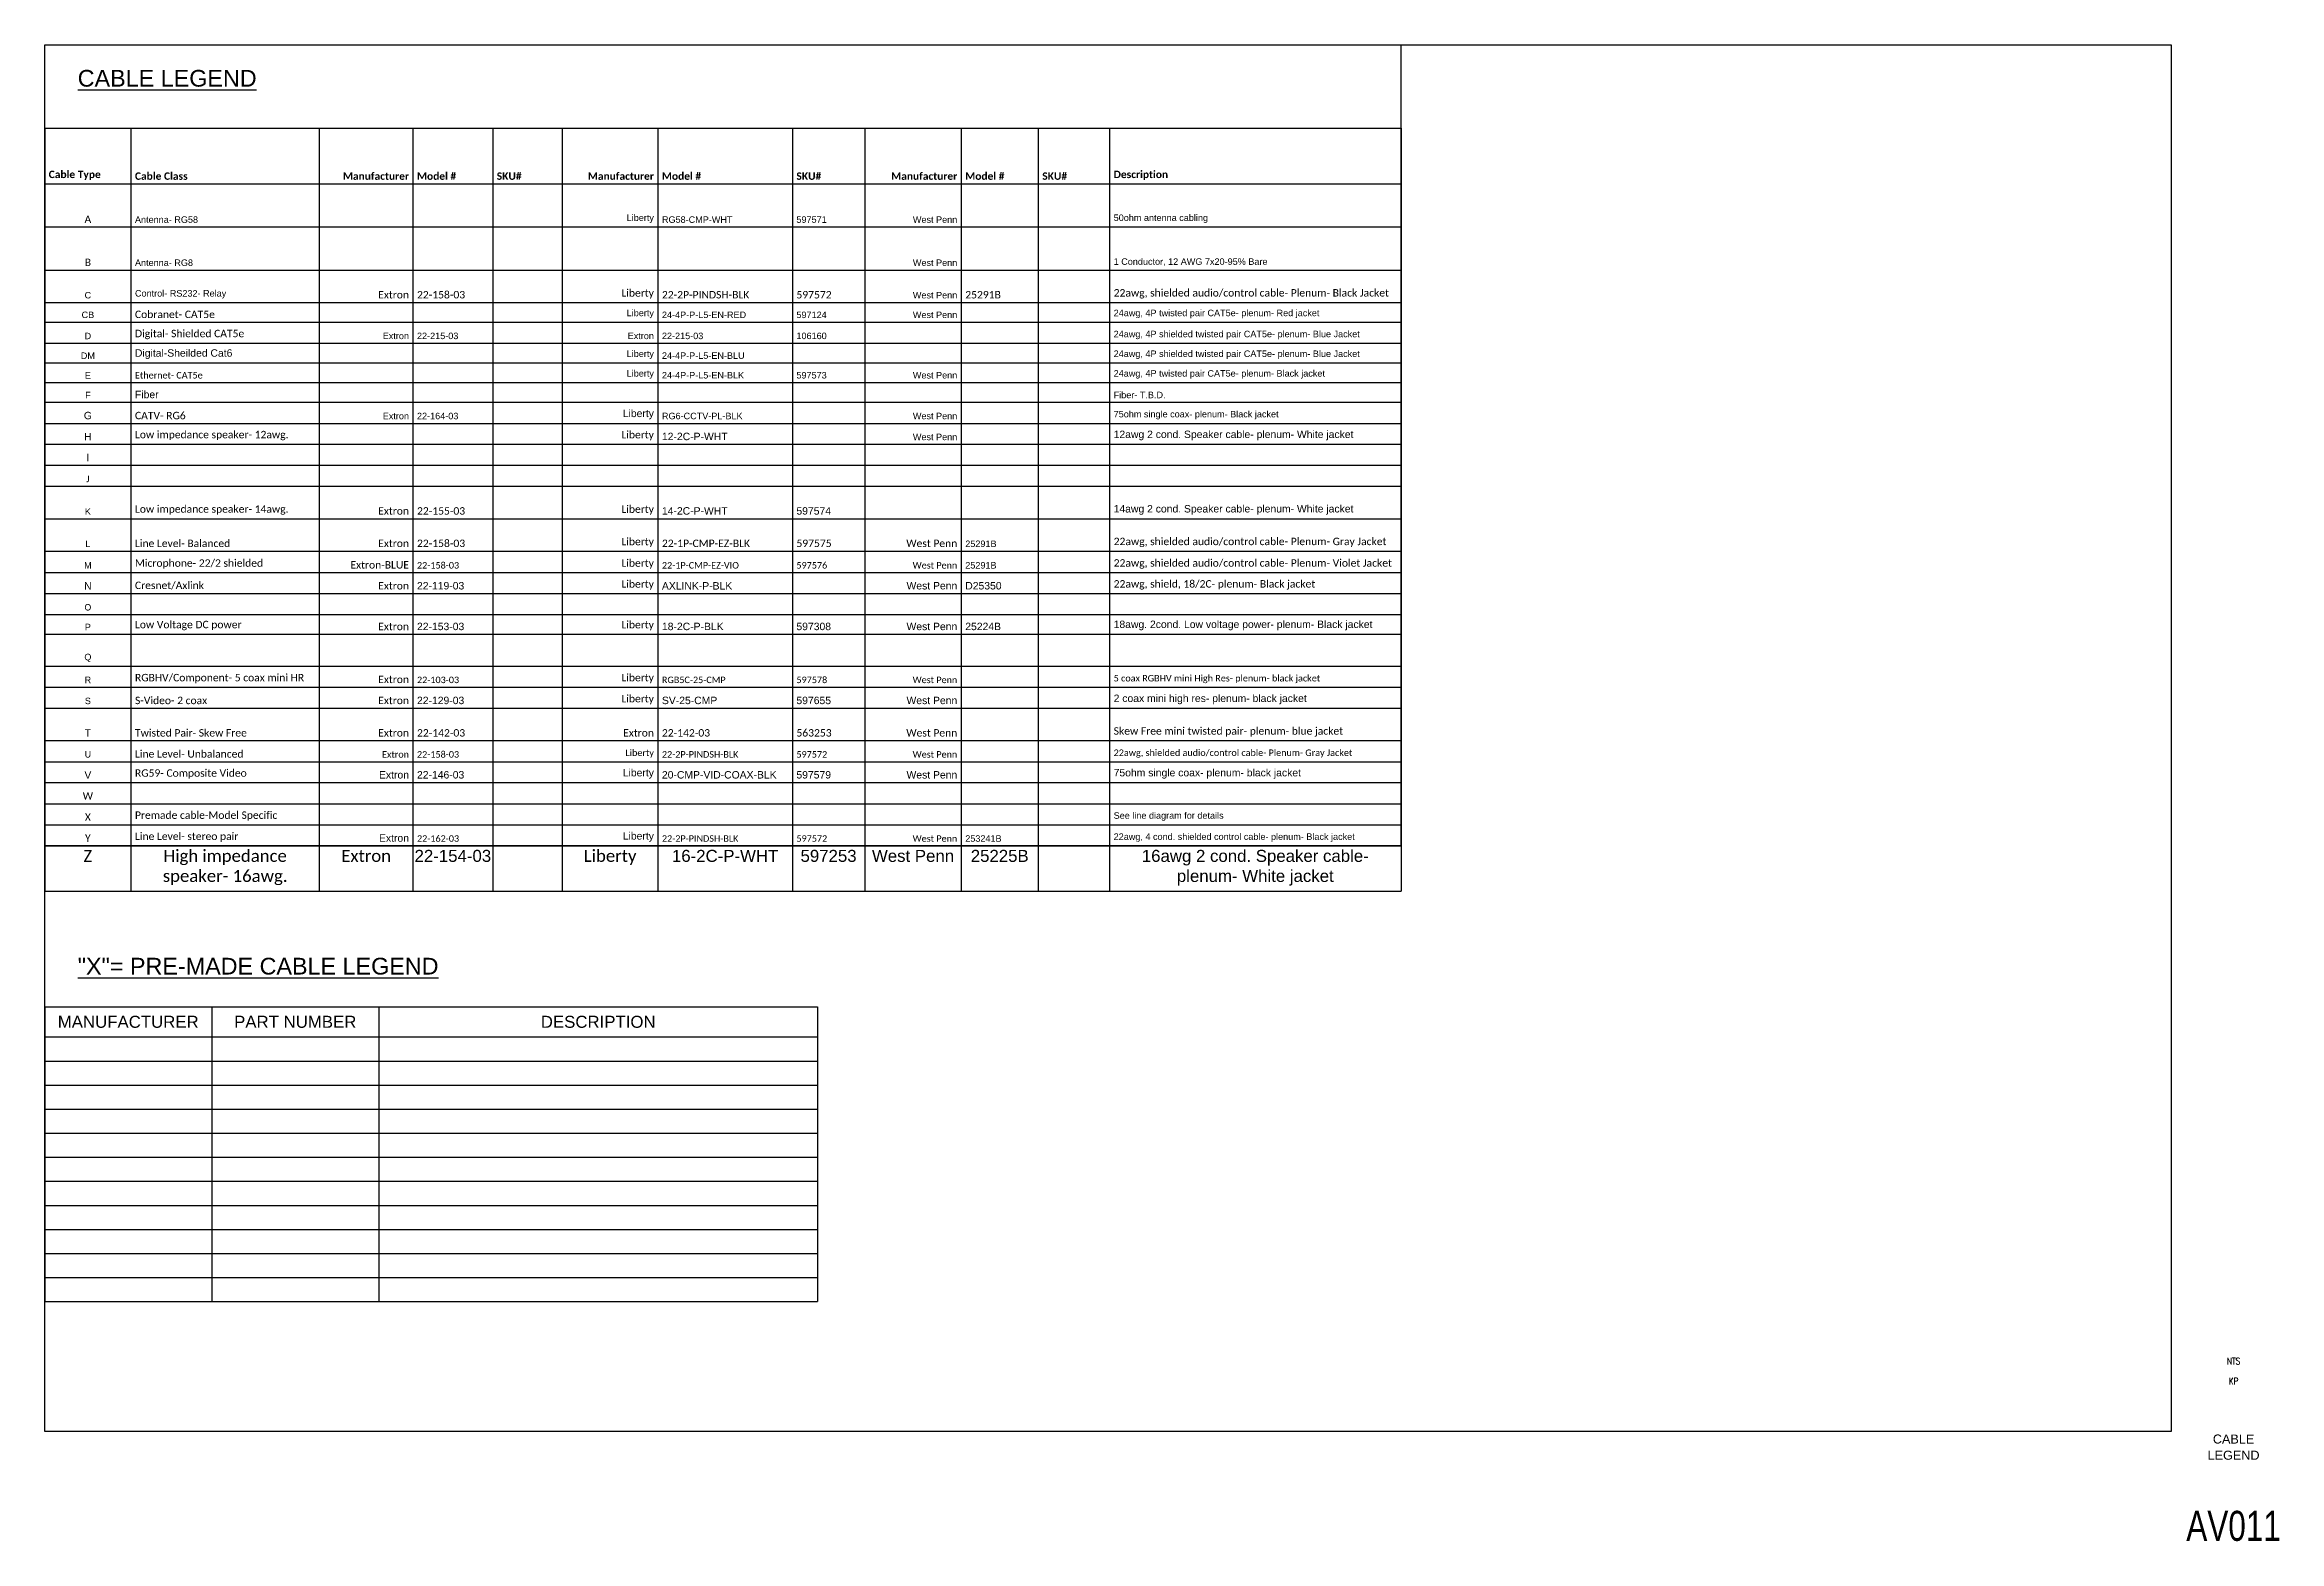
# Paper-space layout 'CABLE LEGEND' of a CAD drawing. Header units: inches. Extents: x 1.8 to 35.3, y 1.1 to 23.5.
import ezdxf
from ezdxf.enums import TextEntityAlignment as Align

# ---------------------------------------------------------------- set-up
doc = ezdxf.new("R2010")
doc.units = ezdxf.units.IN
doc.header["$MEASUREMENT"] = 0
doc.layers.add('LEGEND', color=7, linetype='Continuous')
doc.layers.add('TB_PROJ_INFO', color=4, linetype='Continuous')
doc.styles.add('ARIAL', font='arial.ttf')
doc.styles.add('ROMANS', font='romans.shx', dxfattribs={"width": 0.8})
doc.styles.add('STAND', font='romans.shx')
doc.styles.get("Standard").update_dxf_attribs({"font": 'arial.ttf'})
doc.styles.add('TITLE', font='swissl.ttf')

# ---------------------------------------------------------------- blocks, each defined once
blk = doc.blocks.new('*T53')
at = {"linetype": 'ByBlock', "lineweight": -2, "transparency": 16777216}
for p, q in [((0, 0), (20.3, 0)), ((0, 0), (0, -10.737)), ((1.291, 0), (1.291, -0.832)), ((4.11, 0), (4.11, -0.832)), ((5.512, 0), (5.512, -0.832)), ((6.706, 0), (6.706, -0.832)), ((7.747, 0), (7.747, -0.832)), ((9.178, 0), (9.178, -0.832)), ((11.191, 0), (11.191, -0.832)), ((12.274, 0), (12.274, -0.832)), ((13.718, 0), (13.718, -0.832)), ((14.87, 0), (14.87, -0.832)), ((15.939, 0), (15.939, -0.832)), ((20.3, 0), (20.3, -10.737)), ((0, -0.832), (20.3, -0.832)), ((0, -10.737), (4.11, -10.737))]:
    blk.add_line(p, q, dxfattribs=at)
at = {"color": 0, "linetype": 'ByBlock', "lineweight": -2, "transparency": 16777216}
for p, q in [((1.291, -0.832), (1.291, -11.413)), ((4.11, -0.832), (4.11, -11.413)), ((5.512, -0.832), (5.512, -11.413)), ((6.706, -0.832), (6.706, -11.413)), ((7.747, -0.832), (7.747, -11.413)), ((9.178, -0.832), (9.178, -11.413)), ((11.191, -0.832), (11.191, -11.413)), ((12.274, -0.832), (12.274, -11.413)), ((13.718, -0.832), (13.718, -11.413)), ((14.87, -0.832), (14.87, -11.413)), ((15.939, -0.832), (15.939, -11.413)), ((0, -1.476), (20.3, -1.476)), ((0, -2.121), (20.3, -2.121)), ((0, -2.607), (20.3, -2.607)), ((0, -2.901), (20.3, -2.901)), ((0, -3.216), (20.3, -3.216)), ((0, -3.511), (20.3, -3.511)), ((0, -3.805), (20.3, -3.805)), ((0, -4.1), (20.3, -4.1)), ((0, -4.415), (20.3, -4.415)), ((0, -4.728), (20.3, -4.728)), ((0, -5.041), (20.3, -5.041)), ((0, -5.356), (20.3, -5.356)), ((0, -5.842), (20.3, -5.842)), ((0, -6.327), (20.3, -6.327)), ((0, -6.649), (20.3, -6.649)), ((0, -6.962), (20.3, -6.962)), ((0, -7.277), (20.3, -7.277)), ((0, -7.571), (20.3, -7.571)), ((0, -8.047), (20.3, -8.047)), ((0, -8.363), (20.3, -8.363)), ((0, -8.678), (20.3, -8.678)), ((0, -9.163), (20.3, -9.163)), ((0, -9.478), (20.3, -9.478)), ((0, -9.791), (20.3, -9.791)), ((0, -10.106), (20.3, -10.106)), ((0, -10.421), (20.3, -10.421)), ((0, -10.737), (0, -11.413)), ((4.11, -10.737), (20.3, -10.737)), ((20.3, -10.737), (20.3, -11.413)), ((0, -11.413), (20.3, -11.413))]:
    blk.add_line(p, q, dxfattribs=at)
at = {"color": 0, "transparency": 16777216}
for s, insert, char_height, width, attachment_point in [('{\\fCalibri|b1|i0|c0;Cable Type', (0.06, -0.772), 0.11111, 1.17116, 7), ('{\\fCalibri|b1|i0|c0;Cable Class', (1.351, -0.772), 0.11111, 2.69894, 7), ('{\\fCalibri|b1|i0|c0;Manufacturer', (5.452, -0.772), 0.11111, 1.28227, 9), ('{\\fCalibri|b1|i0|c0;Model #', (5.572, -0.772), 0.11111, 1.07394, 7), ('{\\fCalibri|b1|i0|c0;SKU#', (6.766, -0.772), 0.11111, 0.92116, 7), ('{\\fCalibri|b1|i0|c0;Manufacturer', (9.118, -0.772), 0.11111, 1.31005, 9), ('{\\fCalibri|b1|i0|c0;Model #', (9.238, -0.772), 0.11111, 1.89339, 7), ('{\\fCalibri|b1|i0|c0;SKU#', (11.251, -0.772), 0.11111, 0.96283, 7), ('{\\fCalibri|b1|i0|c0;Manufacturer', (13.658, -0.772), 0.11111, 1.32394, 9), ('{\\fCalibri|b1|i0|c0;Model #', (13.778, -0.772), 0.11111, 1.03227, 7), ('{\\fCalibri|b1|i0|c0;SKU#', (14.93, -0.772), 0.11111, 0.94894, 7), ('{\\fCalibri|b1|i0|c0;Description', (15.999, -0.772), 0.11111, 4.24061, 7), ('{\\fCalibri|b0|i0|c0;A', (0.646, -1.416), 0.11111, 1.17116, 8), ('{\\fArial|b0|i0|c204;Antenna- RG58', (1.351, -1.416), 0.09722, 2.69894, 7), ('{\\fArial|b0|i0|c204;Liberty', (9.118, -1.416), 0.09722, 1.31005, 9), ('{\\fArial|b0|i0|c204;RG58-CMP-WHT', (9.238, -1.416), 0.09722, 1.89339, 7), ('{\\fArial|b0|i0|c204;597571', (11.251, -1.416), 0.09722, 0.96283, 7), ('{\\fArial|b0|i0|c204;West Penn', (13.658, -1.416), 0.09722, 1.32394, 9), ('{\\fArial|b0|i0|c204;50ohm antenna cabling', (15.999, -1.416), 0.09722, 4.24061, 7), ('{\\fArial|b0|i0|c204;', (5.452, -1.416), 0.09722, 1.28227, 9), ('{\\fArial|b0|i0|c204;', (5.572, -1.416), 0.09722, 1.07394, 7), ('{\\fArial|b0|i0|c204;', (6.766, -1.416), 0.09722, 0.92116, 7), ('{\\fArial|b0|i0|c204;', (13.778, -1.416), 0.09722, 1.03227, 7), ('{\\fArial|b0|i0|c204;', (14.93, -1.416), 0.09722, 0.94894, 7), ('{\\fCalibri|b0|i0|c0;B', (0.646, -2.061), 0.11111, 1.17116, 8), ('{\\fArial|b0|i0|c204;Antenna- RG8', (1.351, -2.061), 0.09722, 2.69894, 7), ('{\\fArial|b0|i0|c204;West Penn', (13.658, -2.061), 0.09722, 1.32394, 9), ('{\\fArial|b0|i0|c204;1 Conductor, 12 AWG 7x20-95% Bare ', (15.999, -2.061), 0.09722, 4.24061, 7), ('{\\fArial|b0|i0|c204;', (5.452, -2.061), 0.09722, 1.28227, 9), ('{\\fArial|b0|i0|c204;', (5.572, -2.061), 0.09722, 1.07394, 7), ('{\\fArial|b0|i0|c204;', (6.766, -2.061), 0.09722, 0.92116, 7), ('{\\fArial|b0|i0|c204;', (9.118, -2.061), 0.09722, 1.31005, 9), ('{\\fArial|b0|i0|c204;', (9.238, -2.061), 0.09722, 1.89339, 7), ('{\\fArial|b0|i0|c204;', (11.251, -2.061), 0.09722, 0.96283, 7), ('{\\fArial|b0|i0|c204;', (13.778, -2.061), 0.09722, 1.03227, 7), ('{\\fArial|b0|i0|c204;', (14.93, -2.061), 0.09722, 0.94894, 7), ('{\\fArial|b0|i0|c204;C', (0.646, -2.547), 0.09722, 1.17116, 8), ('{\\fArial|b0|i0|c204;Control- RS232- Relay', (1.351, -2.547), 0.09722, 2.69894, 7), ('{\\fCalibri|b0|i0|c0;Extron', (5.452, -2.547), 0.11111, 1.28227, 9), ('{\\fCalibri|b0|i0|c0;22-158-03', (5.572, -2.547), 0.11111, 1.07394, 7), ('{\\fCalibri|b0|i0|c0;', (6.766, -2.547), 0.11111, 0.92116, 7), ('{\\fCalibri|b0|i0|c0;Liberty', (9.118, -2.547), 0.11111, 1.31005, 9), ('{\\fCalibri|b0|i0|c0;22-2P-PINDSH-BLK', (9.238, -2.547), 0.11111, 1.89339, 7), ('{\\fCalibri|b0|i0|c0;597572', (11.251, -2.547), 0.11111, 0.96283, 7), ('{\\fArial|b0|i0|c204;West Penn', (13.658, -2.547), 0.09722, 1.32394, 9), ('{\\fCalibri|b0|i0|c0;25291B', (13.778, -2.547), 0.11111, 1.03227, 7), ('{\\fCalibri|b0|i0|c0;', (14.93, -2.547), 0.11111, 0.94894, 7), ('{\\fCalibri|b0|i0|c0;22awg, shielded audio/control cable- Plenum- Black Jacket', (15.999, -2.547), 0.11111, 4.24061, 7), ('{\\fArial|b0|i0|c204;CB', (0.646, -2.841), 0.09722, 1.17116, 8), ('{\\fCalibri|b0|i0|c0;Cobranet- CAT5e', (1.351, -2.841), 0.11111, 2.69894, 7), ('{\\fCalibri|b0|i0|c0;Digital- Shielded CAT5e', (1.351, -3.156), 0.11111, 2.69894, 7), ('{\\fArial|b0|i0|c204;', (5.452, -2.841), 0.09722, 1.28227, 9), ('{\\fArial|b0|i0|c204;', (5.572, -2.841), 0.09722, 1.07394, 7), ('{\\fArial|b0|i0|c204;', (6.766, -2.841), 0.09722, 0.92116, 7), ('{\\fArial|b0|i0|c204;Liberty', (9.118, -2.841), 0.09722, 1.31005, 9), ('{\\fArial|b0|i0|c204;24-4P-P-L5-EN-RED', (9.238, -2.841), 0.09722, 1.89339, 7), ('{\\fArial|b0|i0|c204;597124', (11.251, -2.841), 0.09722, 0.96283, 7), ('{\\fArial|b0|i0|c204;West Penn', (13.658, -2.841), 0.09722, 1.32394, 9), ('{\\fArial|b0|i0|c204;', (13.778, -2.841), 0.09722, 1.03227, 7), ('{\\fArial|b0|i0|c204;', (14.93, -2.841), 0.09722, 0.94894, 7), ('{\\fArial|b0|i0|c204;24awg, 4P twisted pair CAT5e- plenum- Red jacket', (15.999, -2.841), 0.09722, 4.24061, 7), ('{\\fArial|b0|i0|c204;D', (0.646, -3.156), 0.09722, 1.17116, 8), ('{\\fArial|b0|i0|c204;Digital-Sheilded Cat6', (1.351, -3.451), 0.11111, 2.69894, 7), ('{\\fArial|b0|i0|c204;Extron', (5.452, -3.156), 0.09722, 1.28227, 9), ('{\\fArial|b0|i0|c204;22-215-03', (5.572, -3.156), 0.09722, 1.07394, 7), ('{\\fArial|b0|i0|c204;', (6.766, -3.156), 0.09722, 0.92116, 7), ('{\\fArial|b0|i0|c204;Liberty', (9.118, -3.451), 0.09722, 1.31005, 9), ('{\\fArial|b0|i0|c204;Extron', (9.118, -3.156), 0.09722, 1.31005, 9), ('{\\fArial|b0|i0|c204;22-215-03', (9.238, -3.156), 0.09722, 1.89339, 7), ('{\\fArial|b0|i0|c204;106160', (11.251, -3.156), 0.09722, 0.96283, 7), ('{\\fArial|b0|i0|c204;', (13.658, -3.156), 0.09722, 1.32394, 9), ('{\\fArial|b0|i0|c204;', (13.778, -3.156), 0.09722, 1.03227, 7), ('{\\fArial|b0|i0|c204;', (14.93, -3.156), 0.09722, 0.94894, 7), ('{\\fArial|b0|i0|c204;24awg, 4P shielded twisted pair CAT5e- plenum- Blue Jacket', (15.999, -3.156), 0.09722, 4.24061, 7), ('{\\fArial|b0|i0|c204;24awg, 4P shielded twisted pair CAT5e- plenum- Blue Jacket', (15.999, -3.451), 0.09722, 4.24061, 7), ('{\\fArial|b0|i0|c204;DM', (0.646, -3.451), 0.09722, 1.17116, 8), ('{\\fArial|b0|i0|c204;E', (0.646, -3.745), 0.09722, 1.17116, 8), ('{\\fCalibri|b0|i0|c0;Ethernet- CAT5e', (1.351, -3.745), 0.09722, 2.69894, 7), ('{\\fArial|b0|i0|c204;', (5.452, -3.451), 0.09722, 1.28227, 9), ('{\\fArial|b0|i0|c204;', (5.572, -3.451), 0.09722, 1.07394, 7), ('{\\fArial|b0|i0|c204;', (6.766, -3.451), 0.09722, 0.92116, 7), ('{\\fArial|b0|i0|c204;Liberty', (9.118, -3.745), 0.09722, 1.31005, 9), ('{\\fArial|b0|i0|c204;24-4P-P-L5-EN-BLU', (9.238, -3.451), 0.09722, 1.89339, 7), ('{\\fArial|b0|i0|c204;24-4P-P-L5-EN-BLK', (9.238, -3.745), 0.09722, 1.89339, 7), ('{\\fArial|b0|i0|c204;', (11.251, -3.451), 0.09722, 0.96283, 7), ('{\\fArial|b0|i0|c204;597573', (11.251, -3.745), 0.09722, 0.96283, 7), ('{\\fArial|b0|i0|c204;West Penn', (13.658, -3.745), 0.09722, 1.32394, 9), ('{\\fArial|b0|i0|c204;', (13.658, -3.451), 0.09722, 1.32394, 9), ('{\\fArial|b0|i0|c204;', (13.778, -3.451), 0.09722, 1.03227, 7), ('{\\fArial|b0|i0|c204;', (14.93, -3.451), 0.09722, 0.94894, 7), ('{\\fArial|b0|i0|c204;24awg, 4P twisted pair CAT5e- plenum- Black jacket', (15.999, -3.745), 0.09722, 4.24061, 7), ('{\\fArial|b0|i0|c204;F', (0.646, -4.04), 0.09722, 1.17116, 8), ('{\\fArial|b0|i0|c204;Fiber', (1.351, -4.04), 0.11111, 2.69894, 7), ('{\\fArial|b0|i0|c204;', (5.452, -3.745), 0.09722, 1.28227, 9), ('{\\fArial|b0|i0|c204;', (5.572, -3.745), 0.09722, 1.07394, 7), ('{\\fArial|b0|i0|c204;', (6.766, -3.745), 0.09722, 0.92116, 7), ('{\\fArial|b0|i0|c204;', (13.778, -3.745), 0.09722, 1.03227, 7), ('{\\fArial|b0|i0|c204;', (14.93, -3.745), 0.09722, 0.94894, 7), ('{\\fArial|b0|i0|c204;Fiber- T.B.D.', (15.999, -4.04), 0.09722, 4.24061, 7), ('{\\fArial|b0|i0|c204;G', (0.646, -4.355), 0.11111, 1.17116, 8), ('{\\fCalibri|b0|i0|c0;CATV- RG6', (1.351, -4.355), 0.11111, 2.69894, 7), ('{\\fArial|b0|i0|c204;Extron', (5.452, -4.355), 0.09722, 1.28227, 9), ('{\\fArial|b0|i0|c204;', (5.452, -4.04), 0.09722, 1.28227, 9), ('{\\fArial|b0|i0|c204;', (5.572, -4.04), 0.09722, 1.07394, 7), ('{\\fArial|b0|i0|c204;22-164-03', (5.572, -4.355), 0.09722, 1.07394, 7), ('{\\fArial|b0|i0|c204;', (6.766, -4.04), 0.09722, 0.92116, 7), ('{\\fArial|b0|i0|c204;Liberty', (9.118, -4.355), 0.11111, 1.31005, 9), ('{\\fArial|b0|i0|c204;', (9.118, -4.04), 0.09722, 1.31005, 9), ('{\\fArial|b0|i0|c204;', (9.238, -4.04), 0.09722, 1.89339, 7), ('{\\fArial|b0|i0|c204;RG6-CCTV-PL-BLK', (9.238, -4.355), 0.09722, 1.89339, 7), ('{\\fArial|b0|i0|c204;', (11.251, -4.04), 0.09722, 0.96283, 7), ('{\\fArial|b0|i0|c204;West Penn', (13.658, -4.355), 0.09722, 1.32394, 9), ('{\\fArial|b0|i0|c204;', (13.658, -4.04), 0.09722, 1.32394, 9), ('{\\fArial|b0|i0|c204;', (13.778, -4.04), 0.09722, 1.03227, 7), ('{\\fArial|b0|i0|c204;', (14.93, -4.04), 0.09722, 0.94894, 7), ('{\\fArial|b0|i0|c204;75ohm single coax- plenum- Black jacket', (15.999, -4.355), 0.09722, 4.24061, 7), ('{\\fCalibri|b0|i0|c0;H', (0.646, -4.668), 0.11111, 1.17116, 8), ('{\\fCalibri|b0|i0|c0;Low impedance speaker- 12awg.', (1.351, -4.668), 0.11111, 2.69894, 7), ('{\\fArial|b0|i0|c204;', (5.452, -4.668), 0.11111, 1.28227, 9), ('{\\fArial|b0|i0|c204;', (5.572, -4.668), 0.11111, 1.07394, 7), ('{\\fArial|b0|i0|c204;', (6.766, -4.355), 0.09722, 0.92116, 7), ('{\\fArial|b0|i0|c204;', (6.766, -4.668), 0.11111, 0.92116, 7), ('{\\fCalibri|b0|i0|c0;Liberty', (9.118, -4.668), 0.11111, 1.31005, 9), ('{\\fArial|b0|i0|c204;12-2C-P-WHT', (9.238, -4.668), 0.11111, 1.89339, 7), ('{\\fArial|b0|i0|c204;', (11.251, -4.355), 0.09722, 0.96283, 7), ('{\\fArial|b0|i0|c204;', (11.251, -4.668), 0.11111, 0.96283, 7), ('{\\fArial|b0|i0|c204;West Penn', (13.658, -4.668), 0.09722, 1.32394, 9), ('{\\fArial|b0|i0|c204;', (13.778, -4.355), 0.09722, 1.03227, 7), ('{\\fArial|b0|i0|c204;', (13.778, -4.668), 0.11111, 1.03227, 7), ('{\\fArial|b0|i0|c204;', (14.93, -4.355), 0.09722, 0.94894, 7), ('{\\fArial|b0|i0|c204;', (14.93, -4.668), 0.11111, 0.94894, 7), ('{\\fArial|b0|i0|c204;12awg 2 cond. Speaker cable- plenum- White jacket', (15.999, -4.668), 0.11111, 4.24061, 7), ('{\\fCalibri|b0|i0|c0;I', (0.646, -4.981), 0.11111, 1.17116, 8), ('{\\fCalibri|b0|i0|c0;', (1.351, -4.981), 0.11111, 2.69894, 7), ('{\\fCalibri|b0|i0|c0;', (5.452, -4.981), 0.11111, 1.28227, 9), ('{\\fCalibri|b0|i0|c0;', (5.572, -4.981), 0.11111, 1.07394, 7), ('{\\fCalibri|b0|i0|c0;', (6.766, -4.981), 0.11111, 0.92116, 7), ('{\\fCalibri|b0|i0|c0;', (9.118, -4.981), 0.11111, 1.31005, 9), ('{\\fCalibri|b0|i0|c0;', (9.238, -4.981), 0.11111, 1.89339, 7), ('{\\fCalibri|b0|i0|c0;', (11.251, -4.981), 0.11111, 0.96283, 7), ('{\\fArial|b0|i0|c204;', (13.658, -4.981), 0.11111, 1.32394, 9), ('{\\fCalibri|b0|i0|c0;', (13.778, -4.981), 0.11111, 1.03227, 7), ('{\\fCalibri|b0|i0|c0;', (14.93, -4.981), 0.11111, 0.94894, 7), ('{\\fCalibri|b0|i0|c0;', (15.999, -4.981), 0.11111, 4.24061, 7), ('{\\fCalibri|b0|i0|c0;J', (0.646, -5.296), 0.09722, 1.17116, 8), ('{\\fCalibri|b0|i0|c0;', (1.351, -5.296), 0.11111, 2.69894, 7), ('{\\fCalibri|b0|i0|c0;', (5.452, -5.296), 0.11111, 1.28227, 9), ('{\\fCalibri|b0|i0|c0;', (5.572, -5.296), 0.11111, 1.07394, 7), ('{\\fCalibri|b0|i0|c0;', (6.766, -5.296), 0.11111, 0.92116, 7), ('{\\fCalibri|b0|i0|c0;', (9.118, -5.296), 0.11111, 1.31005, 9), ('{\\fCalibri|b0|i0|c0;', (9.238, -5.296), 0.09722, 1.89339, 7), ('{\\fCalibri|b0|i0|c0;', (11.251, -5.296), 0.09722, 0.96283, 7), ('{\\fCalibri|b0|i0|c0;', (13.658, -5.296), 0.09722, 1.32394, 9), ('{\\fCalibri|b0|i0|c0;', (13.778, -5.296), 0.09722, 1.03227, 7), ('{\\fCalibri|b0|i0|c0;', (14.93, -5.296), 0.09722, 0.94894, 7), ('{\\fCalibri|b0|i0|c0;', (15.999, -5.296), 0.09722, 4.24061, 7), ('{\\fArial|b0|i0|c204;K', (0.646, -5.782), 0.09722, 1.17116, 8), ('{\\fCalibri|b0|i0|c0;Low impedance speaker- 14awg.', (1.351, -5.782), 0.11111, 2.69894, 7), ('{\\fCalibri|b0|i0|c0;Extron', (5.452, -5.782), 0.11111, 1.28227, 9), ('{\\fCalibri|b0|i0|c0;22-155-03', (5.572, -5.782), 0.11111, 1.07394, 7), ('{\\fCalibri|b0|i0|c0;Liberty', (9.118, -5.782), 0.11111, 1.31005, 9), ('{\\fArial|b0|i0|c204;14-2C-P-WHT', (9.238, -5.782), 0.11111, 1.89339, 7), ('{\\fArial|b0|i0|c204;597574', (11.251, -5.782), 0.11111, 0.96283, 7), ('{\\fArial|b0|i0|c204;14awg 2 cond. Speaker cable- plenum- White jacket', (15.999, -5.782), 0.11111, 4.24061, 7), ('{\\fCalibri|b0|i0|c0;', (6.766, -5.782), 0.11111, 0.92116, 7), ('{\\fArial|b0|i0|c204;', (13.658, -5.782), 0.11111, 1.32394, 9), ('{\\fArial|b0|i0|c204;', (13.778, -5.782), 0.09722, 1.03227, 7), ('{\\fArial|b0|i0|c204;', (14.93, -5.782), 0.09722, 0.94894, 7), ('{\\fArial|b0|i0|c204;L', (0.646, -6.267), 0.09722, 1.17116, 8), ('{\\fCalibri|b0|i0|c0;Line Level- Balanced', (1.351, -6.267), 0.11111, 2.69894, 7), ('{\\fCalibri|b0|i0|c0;Extron', (5.452, -6.267), 0.11111, 1.28227, 9), ('{\\fCalibri|b0|i0|c0;22-158-03', (5.572, -6.267), 0.11111, 1.07394, 7), ('{\\fCalibri|b0|i0|c0;', (6.766, -6.267), 0.11111, 0.92116, 7), ('{\\fCalibri|b0|i0|c0;Liberty', (9.118, -6.267), 0.11111, 1.31005, 9), ('{\\fCalibri|b0|i0|c0;22-1P-CMP-EZ-BLK', (9.238, -6.267), 0.11111, 1.89339, 7), ('{\\fCalibri|b0|i0|c0;597575', (11.251, -6.267), 0.11111, 0.96283, 7), ('{\\fCalibri|b0|i0|c0;West Penn', (13.658, -6.267), 0.11111, 1.32394, 9), ('{\\fArial|b0|i0|c204;25291B', (13.778, -6.267), 0.09722, 1.03227, 7), ('{\\fArial|b0|i0|c204;', (14.93, -6.267), 0.09722, 0.94894, 7), ('{\\fCalibri|b0|i0|c0;22awg, shielded audio/control cable- Plenum- Gray Jacket', (15.999, -6.267), 0.11111, 4.24061, 7), ('{\\fArial|b0|i0|c204;M', (0.646, -6.589), 0.09722, 1.17116, 8), ('{\\fCalibri|b0|i0|c0;Microphone- 22/2 shielded', (1.351, -6.589), 0.11111, 2.69894, 7), ('{\\fCalibri|b0|i0|c0;Extron-BLUE', (5.452, -6.589), 0.11111, 1.28227, 9), ('{\\fCalibri|b0|i0|c0;22-158-03', (5.572, -6.589), 0.09722, 1.07394, 7), ('{\\fCalibri|b0|i0|c0;', (6.766, -6.589), 0.09722, 0.92116, 7), ('{\\fCalibri|b0|i0|c0;Liberty', (9.118, -6.589), 0.11111, 1.31005, 9), ('{\\fCalibri|b0|i0|c0;22-1P-CMP-EZ-VIO', (9.238, -6.589), 0.09722, 1.89339, 7), ('{\\fCalibri|b0|i0|c0;597576', (11.251, -6.589), 0.09722, 0.96283, 7), ('{\\fCalibri|b0|i0|c0;West Penn', (13.658, -6.589), 0.09722, 1.32394, 9), ('{\\fArial|b0|i0|c204;25291B', (13.778, -6.589), 0.09722, 1.03227, 7), ('{\\fArial|b0|i0|c204;', (14.93, -6.589), 0.09722, 0.94894, 7), ('{\\fCalibri|b0|i0|c0;22awg, shielded audio/control cable- Plenum- Violet Jacket', (15.999, -6.589), 0.11111, 4.24061, 7), ('{\\fArial|b0|i0|c204;N', (0.646, -6.902), 0.11111, 1.17116, 8), ('{\\fCalibri|b0|i0|c0;Cresnet/Axlink', (1.351, -6.902), 0.11111, 2.69894, 7), ('{\\fCalibri|b0|i0|c0;Extron', (5.452, -6.902), 0.11111, 1.28227, 9), ('{\\fArial|b0|i0|c204;22-119-03', (5.572, -6.902), 0.11111, 1.07394, 7), ('{\\fArial|b0|i0|c204;', (6.766, -6.902), 0.11111, 0.92116, 7), ('{\\fCalibri|b0|i0|c0;Liberty', (9.118, -6.902), 0.11111, 1.31005, 9), ('{\\fArial|b0|i0|c204;AXLINK-P-BLK', (9.238, -6.902), 0.11111, 1.89339, 7), ('{\\fArial|b0|i0|c204;', (11.251, -6.902), 0.11111, 0.96283, 7), ('{\\fArial|b0|i0|c204;West Penn', (13.658, -6.902), 0.11111, 1.32394, 9), ('{\\fArial|b0|i0|c204;D25350', (13.778, -6.902), 0.11111, 1.03227, 7), ('{\\fArial|b0|i0|c204;', (14.93, -6.902), 0.11111, 0.94894, 7), ('{\\fCalibri|b0|i0|c0;22awg, shield, 18/2C- plenum- Black jacket', (15.999, -6.902), 0.11111, 4.24061, 7), ('{\\fCalibri|b0|i0|c0;O', (0.646, -7.217), 0.09722, 1.17116, 8), ('{\\fCalibri|b0|i0|c0;', (1.351, -7.217), 0.11111, 2.69894, 7), ('{\\fCalibri|b0|i0|c0;', (5.452, -7.217), 0.11111, 1.28227, 9), ('{\\fCalibri|b0|i0|c0;', (5.572, -7.217), 0.09722, 1.07394, 7), ('{\\fCalibri|b0|i0|c0;', (6.766, -7.217), 0.09722, 0.92116, 7), ('{\\fCalibri|b0|i0|c0;', (9.118, -7.217), 0.11111, 1.31005, 9), ('{\\fCalibri|b0|i0|c0;', (9.238, -7.217), 0.09722, 1.89339, 7), ('{\\fCalibri|b0|i0|c0;', (11.251, -7.217), 0.09722, 0.96283, 7), ('{\\fCalibri|b0|i0|c0;', (13.658, -7.217), 0.09722, 1.32394, 9), ('{\\fCalibri|b0|i0|c0;', (13.778, -7.217), 0.09722, 1.03227, 7), ('{\\fCalibri|b0|i0|c0;', (14.93, -7.217), 0.09722, 0.94894, 7), ('{\\fCalibri|b0|i0|c0;', (15.999, -7.217), 0.09722, 4.24061, 7), ('{\\fArial|b0|i0|c204;P', (0.646, -7.511), 0.09722, 1.17116, 8), ('{\\fCalibri|b0|i0|c0;Low Voltage DC power', (1.351, -7.511), 0.11111, 2.69894, 7), ('{\\fCalibri|b0|i0|c0;Extron', (5.452, -7.511), 0.11111, 1.28227, 9), ('{\\fArial|b0|i0|c204;22-153-03', (5.572, -7.511), 0.11111, 1.07394, 7), ('{\\fArial|b0|i0|c204;', (6.766, -7.511), 0.11111, 0.92116, 7), ('{\\fCalibri|b0|i0|c0;Liberty', (9.118, -7.511), 0.11111, 1.31005, 9), ('{\\fArial|b0|i0|c204;18-2C-P-BLK', (9.238, -7.511), 0.11111, 1.89339, 7), ('{\\fArial|b0|i0|c204;597308', (11.251, -7.511), 0.11111, 0.96283, 7), ('{\\fArial|b0|i0|c204;West Penn', (13.658, -7.511), 0.11111, 1.32394, 9), ('{\\fArial|b0|i0|c204;25224B', (13.778, -7.511), 0.11111, 1.03227, 7), ('{\\fArial|b0|i0|c204;', (14.93, -7.511), 0.11111, 0.94894, 7), ('{\\fArial|b0|i0|c204;18awg. 2cond. Low voltage power- plenum- Black jacket', (15.999, -7.511), 0.11111, 4.24061, 7), ('{\\fArial|b0|i0|c204;Q', (0.646, -7.987), 0.09722, 1.17116, 8), ('{\\fCalibri|b0|i0|c0;', (1.351, -7.987), 0.11111, 2.69894, 7), ('{\\fCalibri|b0|i0|c0;', (5.452, -7.987), 0.11111, 1.28227, 9), ('{\\fCalibri|b0|i0|c0;', (5.572, -7.987), 0.11111, 1.07394, 7), ('{\\fCalibri|b0|i0|c0;', (6.766, -7.987), 0.11111, 0.92116, 7), ('{\\fCalibri|b0|i0|c0;', (9.118, -7.987), 0.11111, 1.31005, 9), ('{\\fCalibri|b0|i0|c0;', (9.238, -7.987), 0.11111, 1.89339, 7), ('{\\fCalibri|b0|i0|c0;', (11.251, -7.987), 0.11111, 0.96283, 7), ('{\\fCalibri|b0|i0|c0;', (13.658, -7.987), 0.11111, 1.32394, 9), ('{\\fCalibri|b0|i0|c0;', (13.778, -7.987), 0.09722, 1.03227, 7), ('{\\fCalibri|b0|i0|c0;', (14.93, -7.987), 0.09722, 0.94894, 7), ('{\\fCalibri|b0|i0|c0;', (15.999, -7.987), 0.11111, 4.24061, 7), ('{\\fArial|b0|i0|c204;R', (0.646, -8.303), 0.09722, 1.17116, 8), ('{\\fCalibri|b0|i0|c0;RGBHV/Component- 5 coax mini HR', (1.351, -8.303), 0.11111, 2.69894, 7), ('{\\fCalibri|b0|i0|c0;Extron', (5.452, -8.303), 0.11111, 1.28227, 9), ('{\\fCalibri|b0|i0|c0;22-103-03', (5.572, -8.303), 0.09722, 1.07394, 7), ('{\\fCalibri|b0|i0|c0;', (6.766, -8.303), 0.09722, 0.92116, 7), ('{\\fCalibri|b0|i0|c0;Liberty', (9.118, -8.303), 0.11111, 1.31005, 9), ('{\\fCalibri|b0|i0|c0;RGB5C-25-CMP', (9.238, -8.303), 0.09722, 1.89339, 7), ('{\\fCalibri|b0|i0|c0;597578', (11.251, -8.303), 0.09722, 0.96283, 7), ('{\\fCalibri|b0|i0|c0;West Penn', (13.658, -8.303), 0.09722, 1.32394, 9), ('{\\fArial|b0|i0|c204;', (13.778, -8.303), 0.09722, 1.03227, 7), ('{\\fArial|b0|i0|c204;', (14.93, -8.303), 0.09722, 0.94894, 7), ('{\\fCalibri|b0|i0|c0;5 coax RGBHV mini High Res- plenum- black jacket', (15.999, -8.303), 0.09722, 4.24061, 7), ('{\\fArial|b0|i0|c204;S', (0.646, -8.618), 0.09722, 1.17116, 8), ('{\\fCalibri|b0|i0|c0;S-Video- 2 coax', (1.351, -8.618), 0.11111, 2.69894, 7), ('{\\fCalibri|b0|i0|c0;Extron', (5.452, -8.618), 0.11111, 1.28227, 9), ('{\\fArial|b0|i0|c204;22-129-03', (5.572, -8.618), 0.11111, 1.07394, 7), ('{\\fArial|b0|i0|c204;', (6.766, -8.618), 0.11111, 0.92116, 7), ('{\\fCalibri|b0|i0|c0;Liberty', (9.118, -8.618), 0.11111, 1.31005, 9), ('{\\fArial|b0|i0|c204;SV-25-CMP', (9.238, -8.618), 0.11111, 1.89339, 7), ('{\\fArial|b0|i0|c204;597655', (11.251, -8.618), 0.11111, 0.96283, 7), ('{\\fArial|b0|i0|c204;West Penn', (13.658, -8.618), 0.11111, 1.32394, 9), ('{\\fArial|b0|i0|c204;', (13.778, -8.618), 0.09722, 1.03227, 7), ('{\\fArial|b0|i0|c204;', (14.93, -8.618), 0.09722, 0.94894, 7), ('{\\fArial|b0|i0|c204;2 coax mini high res- plenum- black jacket', (15.999, -8.618), 0.11111, 4.24061, 7), ('{\\fArial|b0|i0|c204;T', (0.646, -9.103), 0.11111, 1.17116, 8), ('{\\fCalibri|b0|i0|c0;Twisted Pair- Skew Free', (1.351, -9.103), 0.11111, 2.69894, 7), ('{\\fCalibri|b0|i0|c0;Extron', (5.452, -9.103), 0.11111, 1.28227, 9), ('{\\fCalibri|b0|i0|c0;22-142-03', (5.572, -9.103), 0.11111, 1.07394, 7), ('{\\fCalibri|b0|i0|c0;Extron', (9.118, -9.103), 0.11111, 1.31005, 9), ('{\\fCalibri|b0|i0|c0;22-142-03', (9.238, -9.103), 0.11111, 1.89339, 7), ('{\\fCalibri|b0|i0|c0;563253', (11.251, -9.103), 0.11111, 0.96283, 7), ('{\\fCalibri|b0|i0|c0;West Penn', (13.658, -9.103), 0.11111, 1.32394, 9), ('{\\fCalibri|b0|i0|c0;Skew Free mini twisted pair- plenum- blue jacket', (15.999, -9.103), 0.11111, 4.24061, 7), ('{\\fCalibri|b0|i0|c0;U', (0.646, -9.418), 0.09722, 1.17116, 8), ('{\\fCalibri|b0|i0|c0;Line Level- Unbalanced', (1.351, -9.418), 0.11111, 2.69894, 7), ('{\\fCalibri|b0|i0|c0;Extron', (5.452, -9.418), 0.09722, 1.28227, 9), ('{\\fCalibri|b0|i0|c0;22-158-03', (5.572, -9.418), 0.09722, 1.07394, 7), ('{\\fCalibri|b0|i0|c0;', (6.766, -9.103), 0.11111, 0.92116, 7), ('{\\fCalibri|b0|i0|c0;Liberty', (9.118, -9.418), 0.09722, 1.31005, 9), ('{\\fCalibri|b0|i0|c0;22-2P-PINDSH-BLK', (9.238, -9.418), 0.09722, 1.89339, 7), ('{\\fCalibri|b0|i0|c0;597572', (11.251, -9.418), 0.09722, 0.96283, 7), ('{\\fCalibri|b0|i0|c0;West Penn', (13.658, -9.418), 0.09722, 1.32394, 9), ('{\\fArial|b0|i0|c204;', (13.778, -9.103), 0.09722, 1.03227, 7), ('{\\fArial|b0|i0|c204;', (14.93, -9.103), 0.09722, 0.94894, 7), ('{\\fCalibri|b0|i0|c0;22awg, shielded audio/control cable- Plenum- Gray Jacket', (15.999, -9.418), 0.09722, 4.24061, 7), ('{\\fArial|b0|i0|c204;V', (0.646, -9.731), 0.11111, 1.17116, 8), ('{\\fCalibri|b0|i0|c0;RG59- Composite Video', (1.351, -9.731), 0.11111, 2.69894, 7), ('{\\fArial|b0|i0|c204;Extron', (5.452, -9.731), 0.11111, 1.28227, 9), ('{\\fArial|b0|i0|c204;22-146-03', (5.572, -9.731), 0.11111, 1.07394, 7), ('{\\fCalibri|b0|i0|c0;', (6.766, -9.418), 0.09722, 0.92116, 7), ('{\\fArial|b0|i0|c204;Liberty', (9.118, -9.731), 0.11111, 1.31005, 9), ('{\\fArial|b0|i0|c204;20-CMP-VID-COAX-BLK', (9.238, -9.731), 0.11111, 1.89339, 7), ('{\\fArial|b0|i0|c204;597579', (11.251, -9.731), 0.11111, 0.96283, 7), ('{\\fArial|b0|i0|c204;West Penn', (13.658, -9.731), 0.11111, 1.32394, 9), ('{\\fArial|b0|i0|c204;', (13.778, -9.418), 0.09722, 1.03227, 7), ('{\\fArial|b0|i0|c204;', (14.93, -9.418), 0.09722, 0.94894, 7), ('{\\fArial|b0|i0|c204;75ohm single coax- plenum- black jacket', (15.999, -9.731), 0.11111, 4.24061, 7), ('{\\fCalibri|b0|i0|c0;W', (0.646, -10.046), 0.11111, 1.17116, 8), ('{\\fArial|b0|i0|c204;', (6.766, -9.731), 0.11111, 0.92116, 7), ('{\\fArial|b0|i0|c204;', (13.778, -9.731), 0.11111, 1.03227, 7), ('{\\fArial|b0|i0|c204;', (14.93, -9.731), 0.11111, 0.94894, 7), ('{\\fCalibri|b0|i0|c0;X', (0.646, -10.361), 0.11111, 1.17116, 8), ('{\\fCalibri|b0|i0|c0;', (1.351, -10.046), 0.11111, 2.69894, 7), ('{\\fCalibri|b0|i0|c0;Premade cable-Model Specific', (1.351, -10.361), 0.11111, 2.69894, 7), ('{\\fCalibri|b0|i0|c0;', (5.452, -10.046), 0.11111, 1.28227, 9), ('{\\fCalibri|b0|i0|c0;', (5.452, -10.361), 0.09722, 1.28227, 9), ('{\\fCalibri|b0|i0|c0;', (5.572, -10.046), 0.11111, 1.07394, 7), ('{\\fCalibri|b0|i0|c0;', (5.572, -10.361), 0.11111, 1.07394, 7), ('{\\fCalibri|b0|i0|c0;', (6.766, -10.046), 0.11111, 0.92116, 7), ('{\\fCalibri|b0|i0|c0;', (6.766, -10.361), 0.11111, 0.92116, 7), ('{\\fCalibri|b0|i0|c0;', (9.118, -10.046), 0.11111, 1.31005, 9), ('{\\fCalibri|b0|i0|c0;', (9.118, -10.361), 0.09722, 1.31005, 9), ('{\\fCalibri|b0|i0|c0;', (9.238, -10.046), 0.09722, 1.89339, 7), ('{\\fArial|b0|i0|c204;', (9.238, -10.361), 0.11111, 1.89339, 7), ('{\\fCalibri|b0|i0|c0;', (11.251, -10.046), 0.09722, 0.96283, 7), ('{\\fArial|b0|i0|c204;', (11.251, -10.361), 0.11111, 0.96283, 7), ('{\\fCalibri|b0|i0|c0;', (13.658, -10.046), 0.09722, 1.32394, 9), ('{\\fArial|b0|i0|c204;', (13.658, -10.361), 0.11111, 1.32394, 9), ('{\\fCalibri|b0|i0|c0;', (13.778, -10.046), 0.09722, 1.03227, 7), ('{\\fArial|b0|i0|c204;', (13.778, -10.361), 0.09722, 1.03227, 7), ('{\\fCalibri|b0|i0|c0;', (14.93, -10.046), 0.09722, 0.94894, 7), ('{\\fArial|b0|i0|c204;', (14.93, -10.361), 0.09722, 0.94894, 7), ('{\\fCalibri|b0|i0|c0;', (15.999, -10.046), 0.09722, 4.24061, 7), ('{\\fArial|b0|i0|c204;See line diagram for details', (15.999, -10.361), 0.09722, 4.24061, 7), ('{\\fCalibri|b0|i0|c0;Y', (0.646, -10.677), 0.11111, 1.17116, 8), ('{\\fCalibri|b0|i0|c0;Line Level- stereo pair', (1.351, -10.677), 0.11111, 2.69894, 7), ('{\\fArial|b0|i0|c204;Extron', (5.452, -10.677), 0.11111, 1.28227, 9), ('{\\fCalibri|b0|i0|c0;22-162-03', (5.572, -10.677), 0.09722, 1.07394, 7), ('{\\fCalibri|b0|i0|c0;', (6.766, -10.677), 0.09722, 0.92116, 7), ('{\\fArial|b0|i0|c204;Liberty', (9.118, -10.677), 0.11111, 1.31005, 9), ('{\\fCalibri|b0|i0|c0;22-2P-PINDSH-BLK', (9.238, -10.677), 0.09722, 1.89339, 7), ('{\\fCalibri|b0|i0|c0;597572', (11.251, -10.677), 0.09722, 0.96283, 7), ('{\\fCalibri|b0|i0|c0;West Penn', (13.658, -10.677), 0.09722, 1.32394, 9), ('{\\fArial|b0|i0|c204;253241B', (13.778, -10.677), 0.09722, 1.03227, 7), ('{\\fArial|b0|i0|c204;', (14.93, -10.677), 0.09722, 0.94894, 7), ('{\\fArial|b0|i0|c204;22awg, 4 cond. shielded control cable- plenum- Black jacket', (15.999, -10.677), 0.09722, 4.24061, 7), ('{\\fCalibri|b0|i0|c0;Z', (0.646, -10.797), 0.18, 1.17116, 2), ('{\\fCalibri|b0|i0|c0;High impedance speaker- 16awg.', (2.701, -10.797), 0.18, 2.69894, 2), ('{\\fCalibri|b0|i0|c0;Extron', (4.811, -10.797), 0.18, 1.28227, 2), ('{\\fArial|b0|i0|c204;22-154-03', (6.109, -10.797), 0.18, 1.07394, 2), ('{\\fArial|b0|i0|c204;', (7.227, -10.797), 0.18, 0.92116, 2), ('{\\fCalibri|b0|i0|c0;Liberty', (8.463, -10.797), 0.18, 1.31005, 2), ('{\\fArial|b0|i0|c204;16-2C-P-WHT', (10.184, -10.797), 0.18, 1.89339, 2), ('{\\fArial|b0|i0|c204;597253', (11.732, -10.797), 0.18, 0.96283, 2), ('{\\fArial|b0|i0|c204;West Penn', (12.996, -10.797), 0.18, 1.32394, 2), ('{\\fArial|b0|i0|c204;25225B', (14.294, -10.797), 0.18, 1.03227, 2), ('{\\fArial|b0|i0|c204;', (15.404, -10.797), 0.18, 0.94894, 2), ('{\\fArial|b0|i0|c204;16awg 2 cond. Speaker cable- plenum- White jacket', (18.119, -10.797), 0.18, 4.24061, 2)]:
    blk.add_mtext(s, dxfattribs=dict(at, insert=insert, char_height=char_height, width=width, attachment_point=attachment_point))
blk = doc.blocks.new('*T54')
at = {"color": 0, "linetype": 'ByBlock', "lineweight": -2, "transparency": 16777216}
for p, q in [((0, 0), (11.568, 0)), ((0, 0), (0, -4.413)), ((2.5, 0), (2.5, -4.413)), ((5, 0), (5, -4.413)), ((11.568, 0), (11.568, -4.413)), ((0, -0.453), (11.568, -0.453)), ((0, -0.813), (11.568, -0.813)), ((0, -1.173), (11.568, -1.173)), ((0, -1.533), (11.568, -1.533)), ((0, -1.893), (11.568, -1.893)), ((0, -2.253), (11.568, -2.253)), ((0, -2.613), (11.568, -2.613)), ((0, -2.973), (11.568, -2.973)), ((0, -3.333), (11.568, -3.333)), ((0, -3.693), (11.568, -3.693)), ((0, -4.053), (11.568, -4.053)), ((0, -4.413), (11.568, -4.413))]:
    blk.add_line(p, q, dxfattribs=at)
at = {"color": 0, "transparency": 16777216, "char_height": 0.18, "attachment_point": 5}
for s, insert, width in [('MANUFACTURER', (1.25, -0.227), 2.38), ('PART NUMBER', (3.75, -0.227), 2.38), ('DESCRIPTION', (8.284, -0.227), 6.44831)]:
    blk.add_mtext(s, dxfattribs=dict(at, insert=insert, width=width))
blk = doc.blocks.new('Size D Cable Legend Sheets')
for points in [[(1.832, 23.451), (33.659, 23.451), (33.659, 2.699), (1.832, 2.699)], [(1.832, 23.451), (22.131, 23.451), (22.131, 11.463), (1.832, 11.463)]]:
    blk.add_lwpolyline(points, close=True)
for name, p in [('*T53', (1.832, 22.2)), ('*T54', (1.832, 9.056))]:
    blk.add_blockref(name, p)
at = {"layer": 'LEGEND', "ltscale": 0.5, "char_height": 0.25, "attachment_point": 4, "style": 'ARIAL'}
for s, insert in [('{\\LCABLE LEGEND}', (2.326, 22.947)), ('{\\L"X"= PRE-MADE CABLE LEGEND}', (2.326, 9.661))]:
    blk.add_mtext_dynamic_manual_height_columns(s, width=11.55689, gutter_width=10, heights=[0], dxfattribs=dict(at, insert=insert))
blk = doc.blocks.new('SIZE D-TB INFO')
at = {"layer": 'TB_PROJ_INFO', "style": 'STAND'}
for tag, height, p in [('DATE', 0.0938, (34.292, 15.317)), ('DATE', 0.0938, (34.516, 15.317)), ('DATE', 0.0938, (34.741, 15.317)), ('DATE', 0.0938, (34.965, 15.317)), ('DATE', 0.0938, (35.19, 15.317)), ('DATE', 0.0938, (35.414, 15.317)), ('NAME', 0.0938, (34.292, 14.786)), ('NAME', 0.0938, (34.516, 14.786)), ('NAME', 0.0938, (34.741, 14.786)), ('NAME', 0.0938, (34.965, 14.786)), ('NAME', 0.0938, (35.19, 14.786)), ('NAME', 0.0938, (35.414, 14.786)), ('ZONE', 0.0968, (34.292, 11.309)), ('ZONE', 0.0968, (34.516, 11.309)), ('ZONE', 0.0968, (34.741, 11.309)), ('ZONE', 0.0968, (34.965, 11.309)), ('ZONE', 0.0968, (35.19, 11.309)), ('ZONE', 0.0968, (35.414, 11.309)), ('A', 0.0968, (34.292, 10.778)), ('B', 0.0968, (34.516, 10.778)), ('C', 0.0968, (34.741, 10.778)), ('D', 0.0968, (34.965, 10.778)), ('E', 0.0968, (35.19, 10.778)), ('F', 0.0968, (35.414, 10.778))]:
    blk.add_attdef(tag, text='', height=height, rotation=90, dxfattribs=at).set_placement(p, align=Align.MIDDLE)
for p in [(34.292, 11.78), (34.516, 11.78), (34.741, 11.78), (34.965, 11.78), (35.19, 11.78), (35.414, 11.78)]:
    blk.add_attdef('A-DESCRIPTION', text='', height=0.0968, rotation=90, dxfattribs=at).set_placement(p, align=Align.MIDDLE_LEFT)
at = {"layer": 'TB_PROJ_INFO', "style": 'ROMANS', "width": 0.8}
for tag, p in [('SCALE', (34.593, 3.523)), ('DWN BY', (34.593, 3.224))]:
    blk.add_attdef(tag, text='', height=0.1, dxfattribs=at).set_placement(p, align=Align.MIDDLE_CENTER)
at = {"layer": 'TB_PROJ_INFO', "style": 'TITLE'}
for tag, p in [('TITLE1', (34.573, 2.526)), ('TITLE2', (34.573, 2.284)), ('TITLE 3', (34.573, 2.042)), ('TITLE 4', (34.573, 1.8))]:
    blk.add_attdef(tag, text='', height=0.135, dxfattribs=at).set_placement(p, align=Align.CENTER)
at = {"layer": 'TB_PROJ_INFO', "style": 'TITLE', "width": 0.75}
blk.add_attdef('DWG. #', text='', height=0.45, dxfattribs=at).set_placement((34.593, 1.139), align=Align.MIDDLE)

psp = doc.layouts.new('CABLE LEGEND')

# ---------------------------------------------------------------- block references
psp.add_blockref('Size D Cable Legend Sheets', (0, 0))
ref = psp.add_blockref('SIZE D-TB INFO', (0, 0))
ref.add_attrib('TITLE2', 'CABLE', dxfattribs={"layer": 'TB_PROJ_INFO', "height": 0.1355, "style": 'TITLE'}).set_placement((34.593, 2.519), align=Align.CENTER)
ref.add_attrib('TITLE 3', 'LEGEND', dxfattribs={"layer": 'TB_PROJ_INFO', "height": 0.1355, "style": 'TITLE'}).set_placement((34.593, 2.277), align=Align.CENTER)
ref.add_attrib('DWG. #', 'AV011', dxfattribs={"layer": 'TB_PROJ_INFO', "height": 0.45, "style": 'TITLE', "width": 0.75}).set_placement((34.593, 1.288), align=Align.MIDDLE)
ref.add_attrib('SCALE', 'NTS', dxfattribs={"layer": 'TB_PROJ_INFO', "height": 0.1, "style": 'ROMANS', "width": 0.8}).set_placement((34.593, 3.753), align=Align.MIDDLE_CENTER)
ref.add_attrib('DWN BY', 'KP', dxfattribs={"layer": 'TB_PROJ_INFO', "height": 0.1, "style": 'ROMANS', "width": 0.8}).set_placement((34.593, 3.454), align=Align.MIDDLE_CENTER)

doc.saveas('drawing.dxf')
